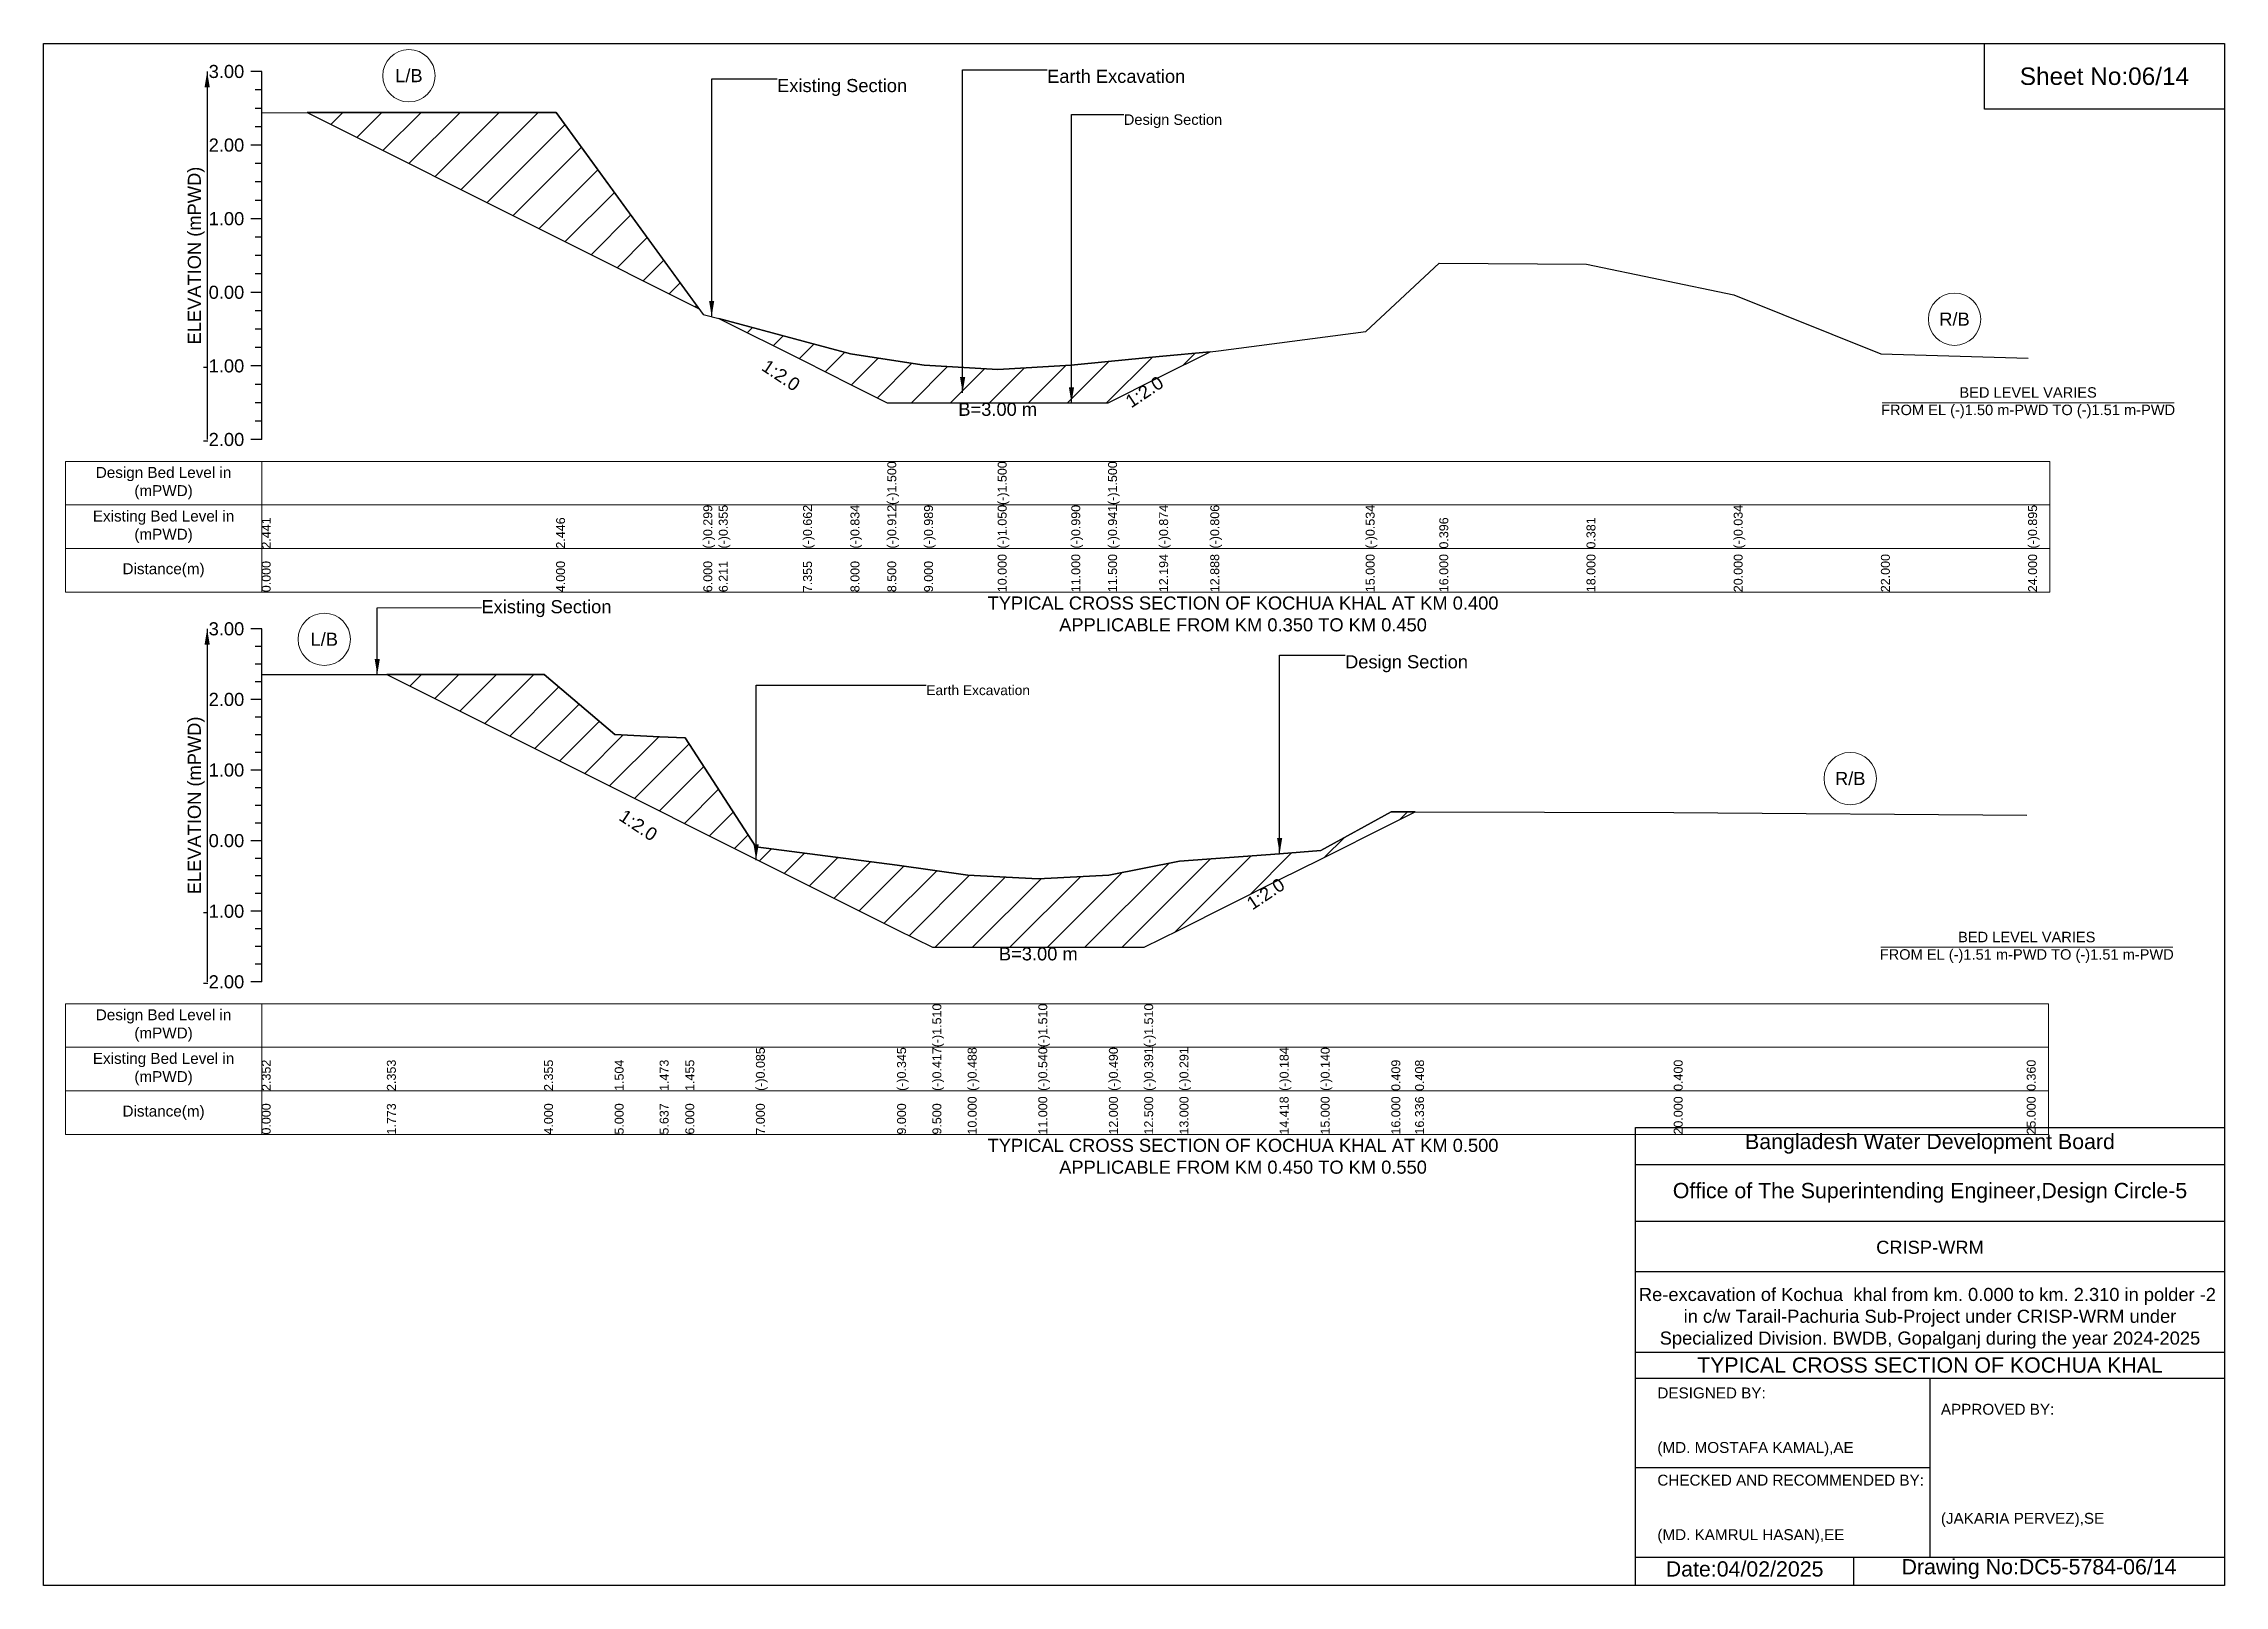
# Model space of a CAD drawing. Header units: inches. Extents: x 91000 to 258000, y -5743 to 6664.
# Drawn here: x 150000 to 158000, y -5656 to 0 of the extents above; entities that cross this region are included whole.
import ezdxf

# ---------------------------------------------------------------- set-up
doc = ezdxf.new("R2010")
doc.units = ezdxf.units.IN
doc.header["$LTSCALE"] = 7
doc.header["$MEASUREMENT"] = 0
for name, color, linetype, lineweight in [('Cross section Data Border', 7, 'Continuous', 9), ('Cross Section Labels', 7, 'Continuous', 9), ('Existing_Bed_Level for Xsection', 7, 'Continuous', 25)]:
    doc.layers.add(name, color=color, linetype=linetype, lineweight=lineweight)
doc.styles.get("Standard").update_dxf_attribs({"font": 'arial.ttf'})
doc.dimstyles.get("Standard").update_dxf_attribs({"dimtxt": 0.18, "dimasz": 0.18, "dimexe": 0.18, "dimexo": 0.0625, "dimgap": 0.09, "dimtad": 0, "dimtih": 1, "dimtoh": 1, "dimdec": 4, "dimzin": 0, "dimdsep": 46, "dimtxsty": 'Standard', "dimcen": 0.09, "dimadec": 0, "dimazin": 0, "dimtfac": 1, "dimtdec": 4, "dimtofl": 0, "dimtmove": 0, "dimatfit": 3, "dimfxl": 1, "dimtolj": 1, "dimtzin": 0, "dimarcsym": 0})

msp = doc.modelspace()

# ---------------------------------------------------------------- texts
at = {"attachment_point": 5}
for s, insert, char_height in [('Sheet No:06/14', (157560, -120), 64), ('Bangladesh Water Development Board', (156920, -4036), 56), ('Office of The Superintending Engineer,Design Circle-5', (156920, -4216), 56)]:
    msp.add_mtext(s, dxfattribs=dict(at, insert=insert, char_height=char_height))
for s, insert, char_height, width, attachment_point in [('CRISP-WRM', (156920, -4416), 48, 2240, 5), ('Re-excavation of Kochua  khal from km. 0.000 to km. 2.310 in polder -2  in c/w Tarail-Pachuria Sub-Project under CRISP-WRM under Specialized Division. BWDB, Gopalganj during the year 2024-2025', (156920, -4676), 48, 2160, 5), ('TYPICAL CROSS SECTION OF KOCHUA KHAL', (156920, -4848), 56, 2240, 5), ('DESIGNED BY:^J^J^J(MD. MOSTAFA KAMAL),AE', (155920, -5056), 40, 1120, 4), ('APPROVED BY:^J^J^J^J^J^J(JAKARIA PERVEZ),SE', (156960, -5216), 40, 1120, 4), ('CHECKED AND RECOMMENDED BY:^J^J^J(MD. KAMRUL HASAN),EE', (155920, -5376), 40, 1120, 4), ('Date:04/02/2025', (156240, -5596), 56, 1120, 5), ('Drawing No:DC5-5784-06/14', (157320, -5596), 56, 1760, 5)]:
    msp.add_mtext(s, dxfattribs=dict(insert=insert, char_height=char_height, width=width, attachment_point=attachment_point))
at = {"layer": 'Cross section Data Border', "char_height": 40, "width": 640, "attachment_point": 5}
for s, insert in [('Design Bed Level in (mPWD)', (150440, -1612.5)), ('Existing Bed Level in (mPWD)', (150440, -1772.5)), ('Distance(m)', (150440, -1932.5)), ('Design Bed Level in (mPWD)', (150440, -3602.1)), ('Existing Bed Level in (mPWD)', (150440, -3762.1)), ('Distance(m)', (150440, -3922.1))]:
    msp.add_mtext(s, dxfattribs=dict(at, insert=insert))
at = {"layer": 'Cross Section Labels'}
for s, insert, char_height, attachment_point in [('L/B', (151340, -117.8), 48, 5), ('Existing Section', (152690.7, -129.8), 48, 1), ('Earth Excavation', (153681.3, -96), 48, 1), ('Design Section', (153962.6, -259.6), 38.4, 1), ('R/B', (157010, -1010.9), 48, 5), ('BED LEVEL VARIES ^JFROM EL (-)1.50 m-PWD TO (-)1.51 m-PWD', (157280, -1317.5), 38.4, 5), ('B=3.00 m', (153500, -1317.5), 48, 2), ('Existing Section', (151606.1, -2041.7), 48, 1), ('TYPICAL CROSS SECTION OF KOCHUA KHAL AT KM 0.400^JAPPLICABLE FROM KM 0.350 TO KM 0.450', (154400, -2092.5), 48, 5), ('L/B', (151029.6, -2185.3), 48, 5), ('Design Section', (154774.3, -2243.8), 48, 1), ('Earth Excavation', (153238.2, -2354.1), 36, 1), ('R/B', (156627.5, -2696.2), 48, 5), ('BED LEVEL VARIES ^JFROM EL (-)1.51 m-PWD TO (-)1.51 m-PWD', (157275, -3315.2), 38.4, 5), ('B=3.00 m', (153649, -3315.2), 48, 2), ('TYPICAL CROSS SECTION OF KOCHUA KHAL AT KM 0.500^JAPPLICABLE FROM KM 0.450 TO KM 0.550', (154400, -4082.1), 48, 5)]:
    msp.add_mtext(s, dxfattribs=dict(at, insert=insert, char_height=char_height, attachment_point=attachment_point))
at = {"layer": 'Cross Section Labels', "char_height": 48, "attachment_point": 2}
for insert, rotation in [((152718.5, -1196.7), 326.30993), ((154024.9, -1257.5), 33.69007), ((152195.1, -2847.3), 326.30993), ((154469.6, -3099.2), 33.69007)]:
    msp.add_mtext('1:2.0', dxfattribs=dict(at, insert=insert, rotation=rotation))
at = {"layer": 'Existing_Bed_Level for Xsection', "char_height": 48, "attachment_point": 6}
for s, insert in [('3.00', (150736, -102.5)), ('2.00', (150736, -372.5)), ('1.00', (150736, -642.5)), ('0.00', (150736, -912.5)), ('-1.00', (150736, -1182.5)), ('-2.00', (150736, -1452.5)), ('3.00', (150736, -2147.1)), ('2.00', (150736, -2406.1)), ('1.00', (150736, -2665.1)), ('0.00', (150736, -2924.1)), ('-1.00', (150736, -3183.1)), ('-2.00', (150736, -3442.1))]:
    msp.add_mtext(s, dxfattribs=dict(at, insert=insert))
at = {"layer": 'Existing_Bed_Level for Xsection', "rotation": 90}
for s, insert, char_height, attachment_point in [('ELEVATION (mPWD)', (150560, -777.5), 48, 5), ('(-)1.500', (153095, -1692.5), 32.8, 1), ('(-)1.500', (153500, -1692.5), 32.8, 1), ('(-)1.500', (153905, -1692.5), 32.8, 1), ('2.441', (150800, -1852.5), 32.8, 1), ('2.446', (151880, -1852.5), 32.8, 1), ('(-)0.299', (152420, -1852.5), 32.8, 1), ('(-)0.355', (152476.9, -1852.5), 32.8, 1), ('(-)0.662', (152786, -1852.5), 32.8, 1), ('(-)0.834', (152960, -1852.5), 32.8, 1), ('(-)0.912', (153095, -1852.5), 32.8, 1), ('(-)0.989', (153230, -1852.5), 32.8, 1), ('(-)1.050', (153500, -1852.5), 32.8, 1), ('(-)0.990', (153770, -1852.5), 32.8, 1), ('(-)0.941', (153905, -1852.5), 32.8, 1), ('(-)0.874', (154092.4, -1852.5), 32.8, 1), ('(-)0.806', (154279.8, -1852.5), 32.8, 1), ('(-)0.534', (154850, -1852.5), 32.8, 1), ('0.396', (155120, -1852.5), 32.8, 1), ('0.381', (155660, -1852.5), 32.8, 1), ('(-)0.034', (156200, -1852.5), 32.8, 1), ('(-)0.895', (157280, -1852.5), 32.8, 1), ('0.000', (150800, -2012.5), 32.8, 1), ('4.000', (151880, -2012.5), 32.8, 1), ('6.000', (152420, -2012.5), 32.8, 1), ('6.211', (152476.9, -2012.5), 32.8, 1), ('7.355', (152786, -2012.5), 32.8, 1), ('8.000', (152960, -2012.5), 32.8, 1), ('8.500', (153095, -2012.5), 32.8, 1), ('9.000', (153230, -2012.5), 32.8, 1), ('10.000', (153500, -2012.5), 32.8, 1), ('11.000', (153770, -2012.5), 32.8, 1), ('11.500', (153905, -2012.5), 32.8, 1), ('12.194', (154092.4, -2012.5), 32.8, 1), ('12.888', (154279.8, -2012.5), 32.8, 1), ('15.000', (154850, -2012.5), 32.8, 1), ('16.000', (155120, -2012.5), 32.8, 1), ('18.000', (155660, -2012.5), 32.8, 1), ('20.000', (156200, -2012.5), 32.8, 1), ('22.000', (156740, -2012.5), 32.8, 1), ('24.000', (157280, -2012.5), 32.8, 1), ('ELEVATION (mPWD)', (150560, -2794.6), 48, 5), ('(-)1.510', (153260.5, -3682.1), 32.8, 1), ('(-)1.510', (153649, -3682.1), 32.8, 1), ('(-)1.510', (154037.5, -3682.1), 32.8, 1), ('2.352', (150800, -3842.1), 32.8, 1), ('2.353', (151259.3, -3842.1), 32.8, 1), ('2.355', (151836, -3842.1), 32.8, 1), ('1.504', (152095, -3842.1), 32.8, 1), ('1.473', (152259.9, -3842.1), 32.8, 1), ('1.455', (152354, -3842.1), 32.8, 1), ('(-)0.085', (152613, -3842.1), 32.8, 1), ('(-)0.345', (153131, -3842.1), 32.8, 1), ('(-)0.417', (153260.5, -3842.1), 32.8, 1), ('(-)0.488', (153390, -3842.1), 32.8, 1), ('(-)0.540', (153649, -3842.1), 32.8, 1), ('(-)0.490', (153908, -3842.1), 32.8, 1), ('(-)0.391', (154037.5, -3842.1), 32.8, 1), ('(-)0.291', (154167, -3842.1), 32.8, 1), ('(-)0.184', (154534.3, -3842.1), 32.8, 1), ('(-)0.140', (154685, -3842.1), 32.8, 1), ('0.409', (154944, -3842.1), 32.8, 1), ('0.408', (155031.1, -3842.1), 32.8, 1), ('0.400', (155980, -3842.1), 32.8, 1), ('0.360', (157275, -3842.1), 32.8, 1), ('0.000', (150800, -4002.1), 32.8, 1), ('1.773', (151259.3, -4002.1), 32.8, 1), ('4.000', (151836, -4002.1), 32.8, 1), ('5.000', (152095, -4002.1), 32.8, 1), ('5.637', (152259.9, -4002.1), 32.8, 1), ('6.000', (152354, -4002.1), 32.8, 1), ('7.000', (152613, -4002.1), 32.8, 1), ('9.000', (153131, -4002.1), 32.8, 1), ('9.500', (153260.5, -4002.1), 32.8, 1), ('10.000', (153390, -4002.1), 32.8, 1), ('11.000', (153649, -4002.1), 32.8, 1), ('12.000', (153908, -4002.1), 32.8, 1), ('12.500', (154037.5, -4002.1), 32.8, 1), ('13.000', (154167, -4002.1), 32.8, 1), ('14.418', (154534.3, -4002.1), 32.8, 1), ('15.000', (154685, -4002.1), 32.8, 1), ('16.000', (154944, -4002.1), 32.8, 1), ('16.336', (155031.1, -4002.1), 32.8, 1), ('20.000', (155980, -4002.1), 32.8, 1), ('25.000', (157275, -4002.1), 32.8, 1)]:
    msp.add_mtext(s, dxfattribs=dict(at, insert=insert, char_height=char_height, attachment_point=attachment_point))

# ---------------------------------------------------------------- hatches: boundary and pattern name
at = {"layer": 'Existing_Bed_Level for Xsection'}
h = msp.add_hatch(dxfattribs=at)
h.set_pattern_fill('ANSI31', color=256, scale=810, style=0)
h.paths.add_polyline_path([(150966.4, -253.2), (151880, -710), (152404.8, -972.4), (151880, -252.1)])
h = msp.add_hatch(dxfattribs=at)
h.set_pattern_fill('ANSI31', color=256, scale=810, style=0)
h.paths.add_polyline_path([(152476.9, -1008.5), (152786, -1163), (152960, -1250), (153095, -1317.5), (153230, -1317.5), (153500, -1317.5), (153770, -1317.5), (153905, -1317.5), (154092.4, -1223.8), (154279.8, -1130.1), (154092.4, -1148.4), (153905, -1166.6), (153770, -1179.8), (153500, -1196), (153230, -1179.5), (153095, -1158.6), (152960, -1137.7), (152786, -1091.1)])
h = msp.add_hatch(dxfattribs=at)
h.set_pattern_fill('ANSI31', color=256, scale=777, style=0)
h.paths.add_polyline_path([(151259.3, -2314.6), (151836, -2603), (152095, -2732.5), (152259.9, -2814.9), (152354, -2862), (152613, -2991.5), (153131, -3250.5), (153260.5, -3315.2), (153390, -3315.2), (153649, -3315.2), (153908, -3315.2), (154037.5, -3315.2), (154167, -3250.5), (154534.3, -3066.8), (154685, -2991.5), (154944, -2862), (155031.1, -2818.4), (154944, -2818.2), (154685, -2960.4), (154534.3, -2971.8), (154167, -2999.5), (154037.5, -3025.3), (153908, -3051.1), (153649, -3064), (153390, -3050.5), (153260.5, -3032), (153131, -3013.5), (152613, -2946.2), (152354, -2547.3), (152259.9, -2542.7), (152095, -2534.6), (151836, -2314.2)])

# ---------------------------------------------------------------- linework, layer by layer
for points in [[(150000, 0), (158000, 0), (158000, -5656), (150000, -5656)], [(157120, 0), (158000, 0), (158000, -240), (157120, -240)]]:
    msp.add_lwpolyline(points, close=True)
for points in [[(155840, -5656), (155840, -3976), (158000, -3976)], [(155840, -4112), (158000, -4112)], [(155840, -4320), (158000, -4320)], [(155840, -4504), (158000, -4504)], [(155840, -4800), (158000, -4800)], [(155840, -4896), (158000, -4896)], [(156920, -4896), (156920, -5552)], [(155840, -5224), (156920, -5224)], [(155840, -5552), (158000, -5552)], [(156640, -5552), (156640, -5656)]]:
    msp.add_lwpolyline(points)
at = {"layer": 'Cross section Data Border'}
for points in [[(150080, -1532.5), (157360, -1532.5), (157360, -2012.5), (150080, -2012.5)], [(150080, -3522.1), (157355, -3522.1), (157355, -4002.1), (150080, -4002.1)]]:
    msp.add_lwpolyline(points, close=True, dxfattribs=at)
for points in [[(150800, -1532.5), (150800, -2012.5)], [(150080, -1692.5), (157360, -1692.5)], [(150080, -1852.5), (157360, -1852.5)], [(150800, -3522.1), (150800, -4002.1)], [(150080, -3682.1), (157355, -3682.1)], [(150080, -3842.1), (157355, -3842.1)]]:
    msp.add_lwpolyline(points, dxfattribs=at)
at = {"layer": 'Cross Section Labels'}
for points in [[(156744.2, -1317.5), (157815.8, -1317.5)], [(156739.2, -3315.2), (157810.8, -3315.2)]]:
    msp.add_lwpolyline(points, dxfattribs=at)
for centre in [(151340, -117.8), (157010, -1010.9), (151029.6, -2185.3), (156627.5, -2696.2)]:
    msp.add_circle(centre, 96, dxfattribs=at)
at = {"layer": 'Existing_Bed_Level for Xsection'}
for points in [[(150800, -102.5), (150760, -102.5)], [(150800, -1452.5), (150800, -1182.5), (150800, -912.5), (150800, -642.5), (150800, -372.5), (150800, -102.5)], [(150800, -170), (150776, -170)], [(150800, -237.5), (150776, -237.5)], [(150800, -305), (150776, -305)], [(150800, -253.4), (151880, -252.1), (152420, -993.2), (152476.9, -1008.5), (152786, -1091.1), (152960, -1137.7), (153095, -1158.6), (153095, -1158.6), (153230, -1179.5), (153500, -1196), (153500, -1196), (153770, -1179.8), (153905, -1166.6), (153905, -1166.6), (154092.4, -1148.4), (154279.8, -1130.1), (154310, -1127.2), (154850, -1056.7), (155120, -805.6), (155660, -809.6), (156200, -921.7), (156740, -1137.7), (157280, -1154.2)], [(150800, -372.5), (150760, -372.5)], [(150800, -440), (150776, -440)], [(150800, -507.5), (150776, -507.5)], [(150800, -575), (150776, -575)], [(150800, -642.5), (150760, -642.5)], [(150800, -710), (150776, -710)], [(150800, -777.5), (150776, -777.5)], [(150800, -845), (150776, -845)], [(150800, -912.5), (150760, -912.5)], [(150800, -980), (150776, -980)], [(150800, -1047.5), (150776, -1047.5)], [(150800, -1115), (150776, -1115)], [(150800, -1182.5), (150760, -1182.5)], [(150800, -1250), (150776, -1250)], [(150800, -1317.5), (150776, -1317.5)], [(150800, -1385), (150776, -1385)], [(150800, -1452.5), (150760, -1452.5)], [(150800, -2147.1), (150760, -2147.1)], [(150800, -3442.1), (150800, -3183.1), (150800, -2924.1), (150800, -2665.1), (150800, -2406.1), (150800, -2147.1)], [(150800, -2211.9), (150776, -2211.9)], [(150800, -2276.6), (150776, -2276.6)], [(150800, -2315), (151259.3, -2314.6), (151836, -2314.2), (152095, -2534.6), (152259.9, -2542.7), (152354, -2547.3), (152613, -2946.2), (153131, -3013.5), (153260.5, -3032), (153260.5, -3032), (153390, -3050.5), (153649, -3064), (153649, -3064), (153908, -3051.1), (154037.5, -3025.3), (154037.5, -3025.3), (154167, -2999.5), (154534.3, -2971.8), (154685, -2960.4), (154944, -2818.2), (155031.1, -2818.4), (155980, -2820.5), (157275, -2830.9)], [(150800, -2341.4), (150776, -2341.4)], [(150800, -2406.1), (150760, -2406.1)], [(150800, -2470.9), (150776, -2470.9)], [(150800, -2535.6), (150776, -2535.6)], [(150800, -2600.4), (150776, -2600.4)], [(150800, -2665.1), (150760, -2665.1)], [(150800, -2729.9), (150776, -2729.9)], [(150800, -2794.6), (150776, -2794.6)], [(150800, -2859.4), (150776, -2859.4)], [(150800, -2924.1), (150760, -2924.1)], [(150800, -2988.9), (150776, -2988.9)], [(150800, -3053.6), (150776, -3053.6)], [(150800, -3118.4), (150776, -3118.4)], [(150800, -3183.1), (150760, -3183.1)], [(150800, -3247.9), (150776, -3247.9)], [(150800, -3312.6), (150776, -3312.6)], [(150800, -3377.4), (150776, -3377.4)], [(150800, -3442.1), (150760, -3442.1)]]:
    msp.add_lwpolyline(points, dxfattribs=at)
for points in [[(150966.4, -253.2), (151880, -710), (152404.8, -972.4), (151880, -252.1)], [(152476.9, -1008.5), (152786, -1163), (152960, -1250), (153095, -1317.5), (153095, -1317.5), (153230, -1317.5), (153500, -1317.5), (153500, -1317.5), (153770, -1317.5), (153905, -1317.5), (153905, -1317.5), (154092.4, -1223.8), (154279.8, -1130.1), (154279.8, -1130.1), (154279.8, -1130.1), (154092.4, -1148.4), (153905, -1166.6), (153905, -1166.6), (153770, -1179.8), (153500, -1196), (153500, -1196), (153230, -1179.5), (153095, -1158.6), (153095, -1158.6), (152960, -1137.7), (152786, -1091.1)], [(151259.3, -2314.6), (151259.3, -2314.6), (151836, -2603), (152095, -2732.5), (152259.9, -2814.9), (152354, -2862), (152613, -2991.5), (153131, -3250.5), (153260.5, -3315.2), (153260.5, -3315.2), (153390, -3315.2), (153649, -3315.2), (153649, -3315.2), (153908, -3315.2), (154037.5, -3315.2), (154037.5, -3315.2), (154167, -3250.5), (154534.3, -3066.8), (154685, -2991.5), (154944, -2862), (155031.1, -2818.4), (155031.1, -2818.4), (155031.1, -2818.4), (154944, -2818.2), (154685, -2960.4), (154534.3, -2971.8), (154167, -2999.5), (154037.5, -3025.3), (154037.5, -3025.3), (153908, -3051.1), (153649, -3064), (153649, -3064), (153390, -3050.5), (153260.5, -3032), (153260.5, -3032), (153131, -3013.5), (152613, -2946.2), (152354, -2547.3), (152259.9, -2542.7), (152095, -2534.6), (151836, -2314.2), (151259.3, -2314.6)]]:
    msp.add_lwpolyline(points, close=True, dxfattribs=at)

msp.set_redraw_order([(e.dxf.handle, doc.entitydb.next_handle()) for e in msp.query("TEXT MTEXT ATTDEF DIMENSION ARC_DIMENSION")])  # texts and dimensions are drawn at this point

# ---------------------------------------------------------------- leaders
at = {"layer": 'Cross Section Labels', "annotation_type": 0, "has_hookline": 1, "hookline_direction": 0}
for points, text_width in [([(152450.7, -1001.4), (152450.7, -129.8), (152690.6, -129.8)], 467.2), ([(153371.3, -1281.1), (153371.3, -96), (153681.2, -96)], 497), ([(153770.6, -1318.6), (153770.6, -259.6), (153962.5, -259.6)], 353), ([(151223.9, -2315), (151223.9, -2069.4), (151606, -2068.2)], 467.2), ([(154534.3, -2971.8), (154534.3, -2243.8), (154774.2, -2243.8)], 441.2), ([(152613.7, -2995.4), (152613.7, -2354.1), (153238.1, -2354.1)], 372.7)]:
    msp.add_leader(points, dimstyle='Standard', override={"dimasz": 57.6}, dxfattribs=dict(at, text_width=text_width))
at = {"layer": 'Existing_Bed_Level for Xsection'}
for points in [[(150600, -102.5), (150600, -1452.5)], [(150600, -2147.1), (150600, -3442.1)]]:
    msp.add_leader(points, dimstyle='Standard', override={"dimasz": 57.6}, dxfattribs=at)

doc.saveas('drawing.dxf')
